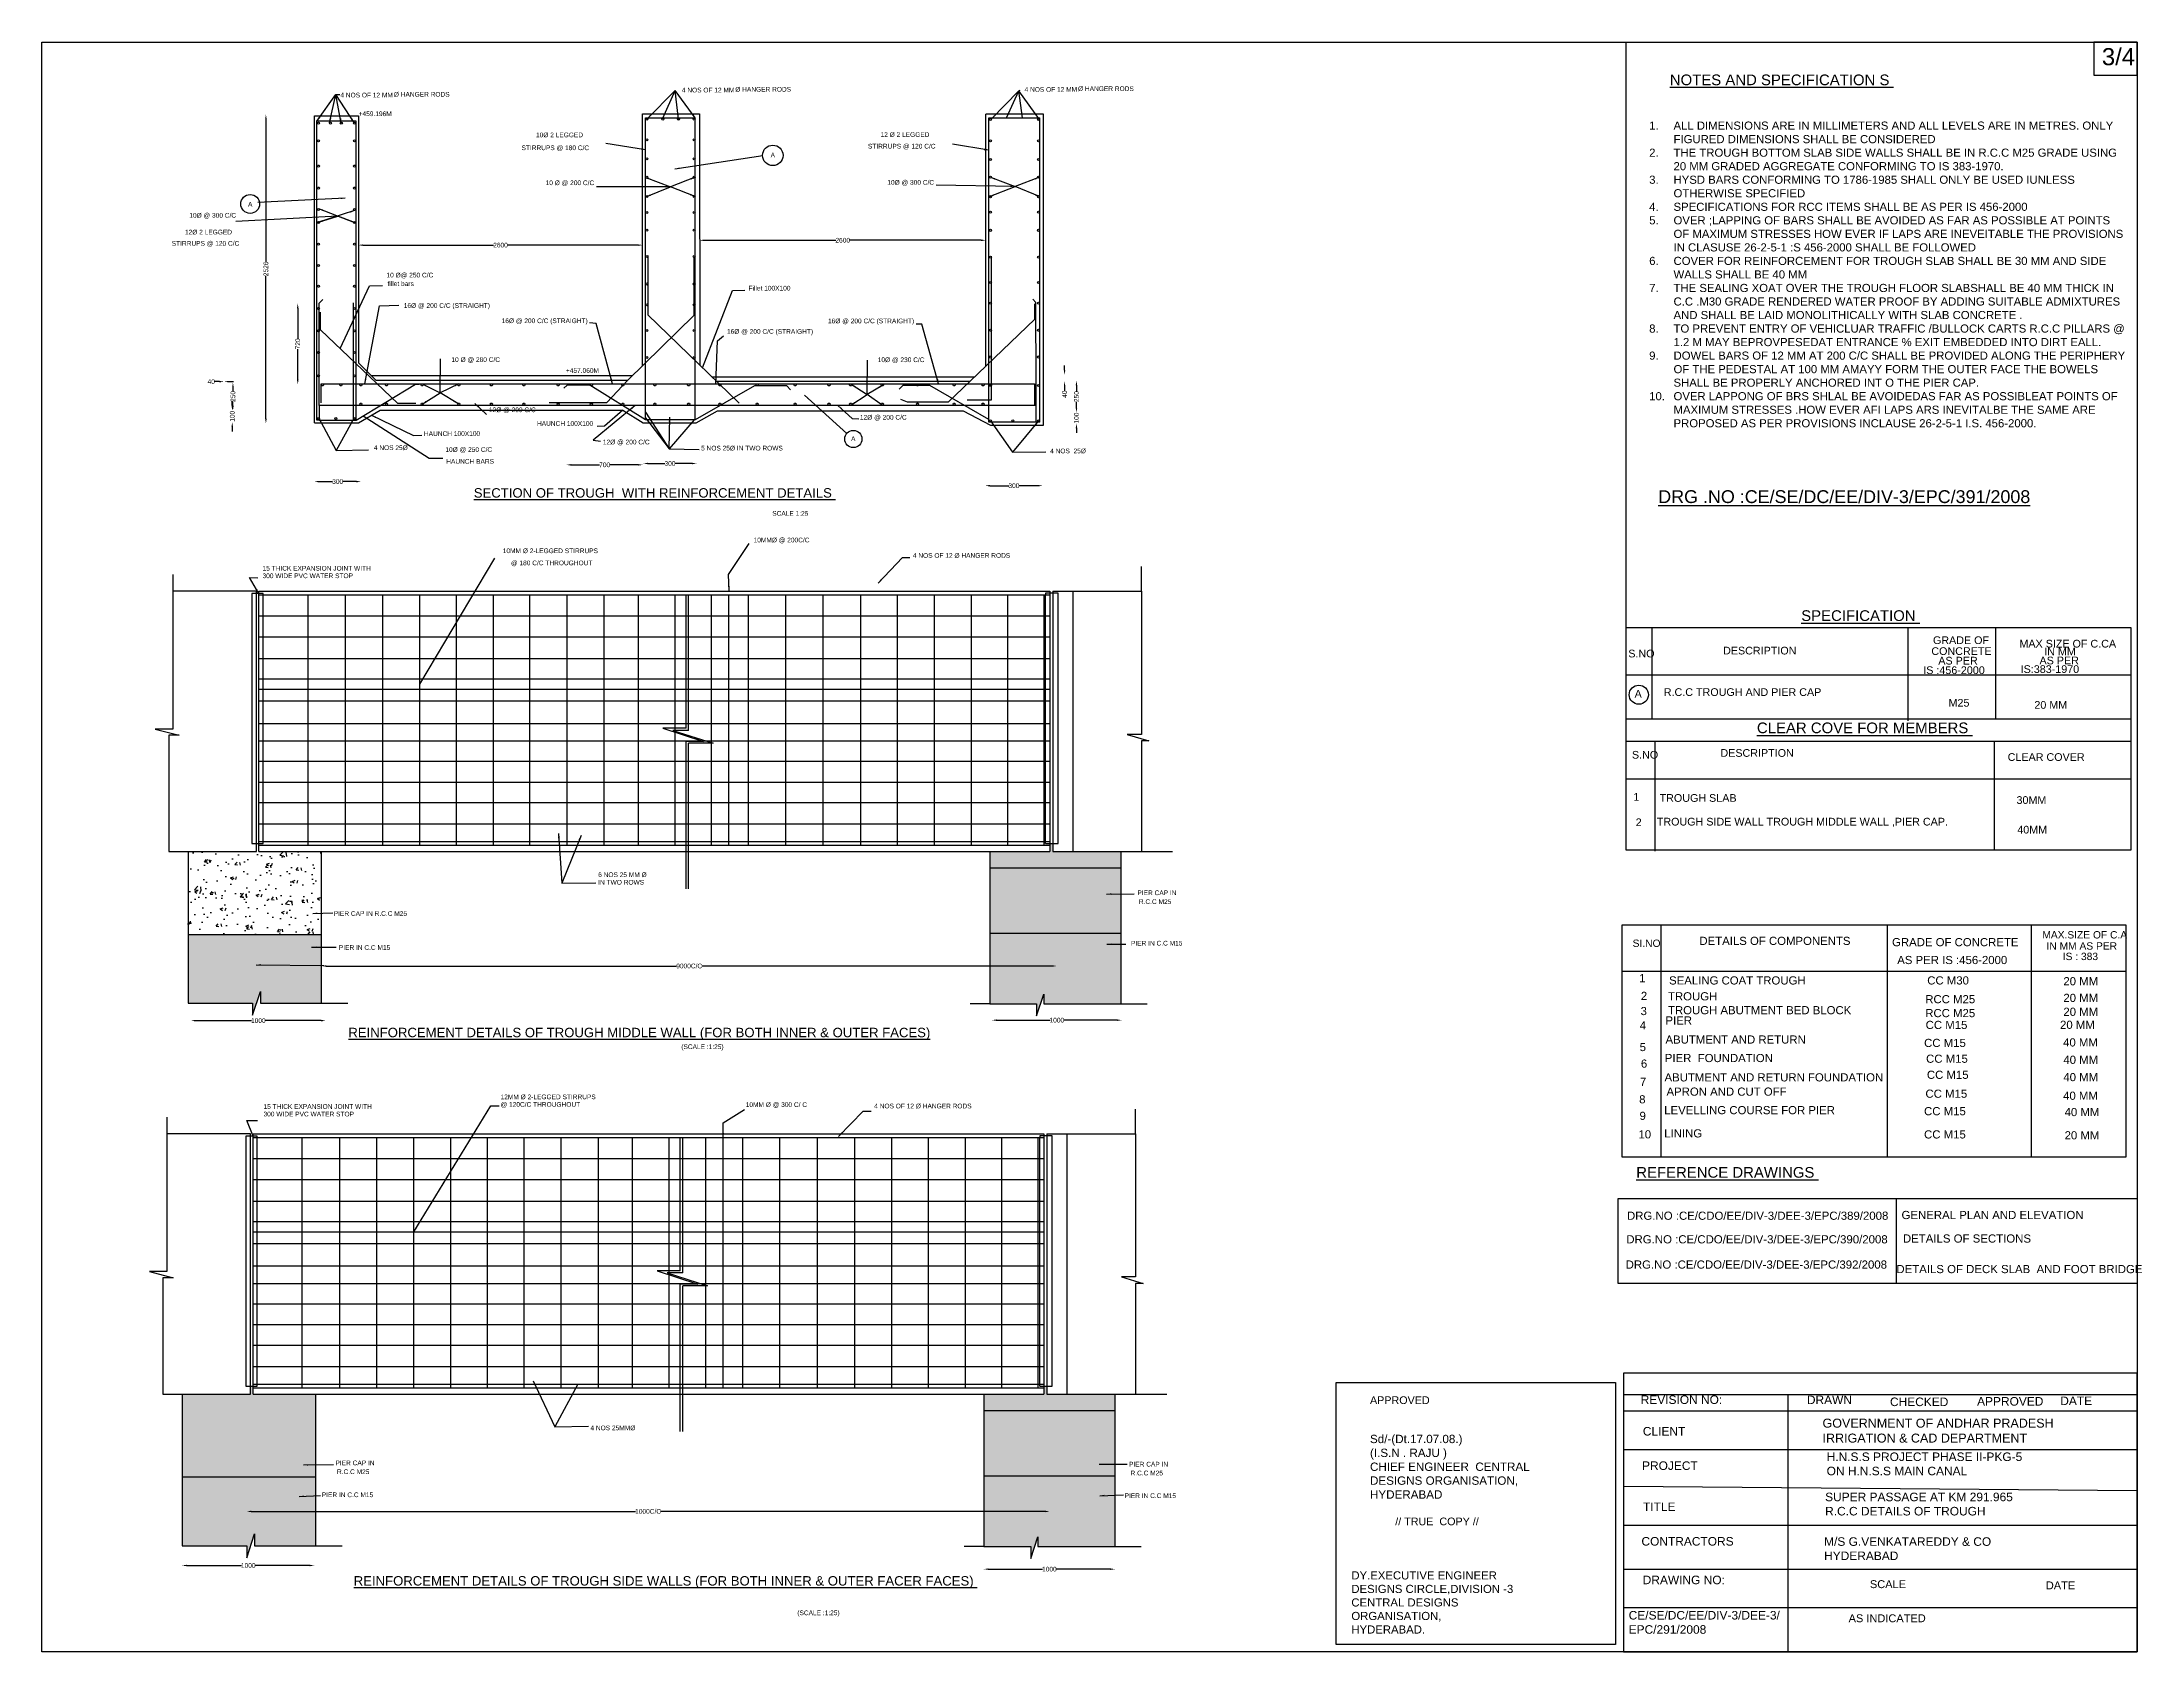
# Model space of a CAD drawing. Header units: millimetres. Extents: x 2521054 to 2545636, y 44350073 to 44368919.
import ezdxf

# ---------------------------------------------------------------- set-up
doc = ezdxf.new("R2010")
doc.units = ezdxf.units.MM
doc.header["$MEASUREMENT"] = 0
for name, color, linetype in [('DIMENSION', 7, 'Continuous'), ('DIMENSIONS', 7, 'Continuous'), ('DRAWING', 2, 'Continuous'), ('TEXT', 7, 'Continuous')]:
    doc.layers.add(name, color=color, linetype=linetype)
doc.styles.get("Standard").update_dxf_attribs({"font": 'arial.ttf', "height": 55})
doc.dimstyles.get("Standard").update_dxf_attribs({"dimtxt": 55, "dimasz": 55, "dimexe": 0.18, "dimexo": 0.0625, "dimgap": 0.09, "dimtad": 0, "dimdec": 0, "dimzin": 0, "dimdsep": 46, "dimtxsty": 'Standard', "dimcen": 0.09, "dimse1": 1, "dimse2": 1, "dimadec": 0, "dimazin": 0, "dimtfac": 1, "dimtdec": 0, "dimtofl": 0, "dimtmove": 0, "dimatfit": 3, "dimfxl": 1, "dimtolj": 1, "dimtzin": 0, "dimarcsym": 0})
pattern_1 = [(50, (0, 0), (358.6300913, -31.3760675), [37.5, -412.5]), (355, (0, 0), (-69.3756668, 376.096067), [30, -330]), (100.4514, (29.9, -2.6), (289.2546909, 344.719771), [31.870095, -350.571056]), (46.1842, (0, 100), (533.6205243, -82.759507), [56.25, -618.75]), (96.6356, (44.47, 93.1), (467.331353, 487.0589355), [47.805144, -525.8565]), (351.1842, (0, 100), (467.3309726, 487.0593005), [45, -495]), (21, (50, 75), (298.453526, -201.3094453), [37.5, -412.5]), (326, (50, 75), (121.657666, 362.5750225), [30, -330]), (71.4514, (74.87, 58.22), (420.1113143, 161.2652484), [31.870095, -350.571056]), (37.5, (0, 0), (6.07992766, 166.4469269), [0, -326, 0, -335, 0, -331.25]), (7.5, (0, 0), (131.5347687, 197.20585594), [0, -191, 0, -318.5, 0, -126.25]), (327.5, (-111.5, 0), (266.9112181, -11.27743587), [0, -125, 0, -390, 0, -517.5]), (317.5, (-161.5, 0), (291.5930847, 50.0524912), [0, -162.5, 0, -259, 0, -367.5])]

msp = doc.modelspace()

# ---------------------------------------------------------------- texts
at = {"layer": 'DIMENSION', "color": 0}
msp.add_text('%%UDRG .NO :CE/SE/DC/EE/DIV-3/EPC/391/2008', height=150, dxfattribs=at).set_placement((2539973.2, 44363522.1))
at = {"layer": 'DIMENSION', "insert": (2536380.9, 44351017.7), "char_height": 95, "width": 2211.302, "attachment_point": 1}
msp.add_mtext('DY.EXECUTIVE ENGINEER  \\PDESIGNS CIRCLE,DIVISION -3 \\PCENTRAL DESIGNS ORGANISATION, \\PHYDERABAD.', dxfattribs=at)
at = {"layer": 'DIMENSIONS', "color": 0}
msp.add_text('SI.NO', height=85.8, dxfattribs=at).set_placement((2539673.3, 44358326.5))
at = {"layer": 'TEXT', "color": 0}
for s, height, p in [('3/4', 200, (2545166.4, 44368646.9)), ('%%UNOTES AND SPECIFICATION S ', 125, (2540108.6, 44368413)), ('4 NOS OF 12 MM  ', 55, (2524546.4, 44368270)), ('Ø HANGER RODS', 55, (2525172.2, 44368278.7)), ('4 NOS OF 12 MM  ', 55, (2528543.8, 44368328.7)), ('Ø HANGER RODS', 55, (2529169.5, 44368337.3)), ('4 NOS OF 12 MM  ', 55, (2532555.5, 44368336)), ('Ø HANGER RODS', 55, (2533181.3, 44368344.6)), ('+459.196M', 55, (2524761, 44368051.2)), ('10Ø 2 LEGGED ', 55, (2526836.5, 44367803.5)), ('12 Ø 2 LEGGED ', 55, (2530869.7, 44367807.2)), ('STIRRUPS @ 180 C/C', 55, (2526667.3, 44367652.7)), ('A', 55, (2529582.8, 44367566.9)), ('STIRRUPS @ 120 C/C', 55, (2530722.2, 44367671.7)), ('10 Ø @ 200 C/C', 55, (2526949.1, 44367243.1)), ('10Ø @ 300 C/C', 55, (2530949, 44367248)), ('10Ø @ 300 C/C', 55, (2522778.5, 44366862.3)), ('A', 55, (2523465.8, 44366992.2)), ('STIRRUPS @ 120 C/C', 55, (2522572.4, 44366533.9)), ('12Ø 2 LEGGED ', 55, (2522727.5, 44366666.1)), ('10 Ø@ 250 C/C', 55, (2525086.4, 44366162.9)), ('fillet bars', 55, (2525099, 44366061.8)), ('16Ø @ 200 C/C (STRAIGHT)', 55, (2525288.9, 44365806.8)), ('Fillet 100X100', 55, (2529324.3, 44366009.8)), ('16Ø @ 200 C/C (STRAIGHT)', 55, (2526434.1, 44365627.9)), ('16Ø @ 200 C/C (STRAIGHT)', 55, (2530254.6, 44365626)), ('16Ø @ 200 C/C (STRAIGHT)', 55, (2529071.7, 44365502.9)), ('10 Ø @ 280 C/C', 55, (2525846.5, 44365173.4)), ('+457.060M', 55, (2527187.3, 44365045.6)), ('10Ø @ 230 C/C', 55, (2530836.6, 44365171.6)), ('12Ø @ 200 C/C', 55, (2526285.5, 44364585.8)), ('HAUNCH 100X100', 55, (2525525, 44364307)), ('HAUNCH 100X100', 55, (2526847.8, 44364425.7)), ('12Ø @ 200 C/C', 55, (2530628.3, 44364497.9)), ('4 NOS 25Ø', 55, (2524938.6, 44364142.6)), ('10Ø @ 250 C/C', 55, (2525775.8, 44364120.7)), ('12Ø @ 200 C/C', 55, (2527619.2, 44364208.8)), ('5 NOS 25Ø IN TWO ROWS', 55, (2528769.5, 44364137.4)), ('A', 55, (2530524.7, 44364247.1)), ('4 NOS  25Ø', 55, (2532855.2, 44364104.4)), ('HAUNCH BARS', 55, (2525785.9, 44363982.5)), ('%%USECTION OF TROUGH  WITH REINFORCEMENT DETAILS ', 110, (2526108.2, 44363586)), ('SCALE 1:25', 55, (2529602, 44363373.7)), ('10MM Ø 2-LEGGED STIRRUPS ', 55, (2526447.7, 44362935.5)), ('10MMØ @ 200C/C', 55, (2529383.7, 44363061.8)), ('4 NOS OF 12 Ø HANGER RODS', 55, (2531248.1, 44362880.8)), ('300 WIDE PVC WATER STOP', 55, (2523635.3, 44362642.9)), ('15 THICK EXPANSION JOINT WITH ', 55, (2523635.3, 44362731.2)), ('@ 180 C/C THROUGHOUT', 55, (2526543.4, 44362793.8)), ('%%USPECIFICATION ', 125, (2541646.8, 44362142)), ('GRADE OF ', 90, (2543188.9, 44361871.4)), ('MAX SIZE OF C.CA ', 90, (2544201.2, 44361831)), ('S.NO ', 90, (2539622.5, 44361715.3)), ('DESCRIPTION ', 90, (2540731.8, 44361749.9)), ('CONCRETE ', 90, (2543169.9, 44361743.9)), ('AS PER ', 90, (2543251.7, 44361632)), ('AS PER ', 90, (2544436.1, 44361634.1)), ('IN MM ', 90, (2544491.2, 44361739.4)), ('IS :456-2000', 90, (2543075.3, 44361520.6)), ('IS:383-1970', 90, (2544215.5, 44361533.3)), ('A', 90, (2539696.3, 44361243.9)), ('R.C.C TROUGH AND PIER CAP', 90, (2540038.1, 44361264.2)), ('M25', 90, (2543371.4, 44361138.7)), ('20 MM', 90, (2544376.1, 44361114.1)), ('%%UCLEAR COVE FOR MEMBERS ', 125, (2541128.6, 44360828)), ('S.NO', 90, (2539665.2, 44360530.4)), ('DESCRIPTION ', 90, (2540701, 44360551.8)), ('CLEAR COVER ', 90, (2544063.5, 44360503.9)), ('1', 90, (2539681.9, 44360037.7)), ('TROUGH SLAB', 90, (2539989, 44360025)), ('30MM', 90, (2544166.8, 44360000.6)), ('2', 90, (2539709.4, 44359740.3)), ('TROUGH SIDE WALL TROUGH MIDDLE WALL ,PIER CAP.', 90, (2539956.1, 44359747.6)), ('40MM', 90, (2544176, 44359653.9)), ('6 NOS 25 MM Ø ', 55, (2527564.5, 44359143.9)), ('IN TWO ROWS', 55, (2527564.5, 44359055.5)), ('PIER CAP IN  ', 55, (2533876.8, 44358932.4)), ('PIER CAP IN R.C.C M25', 55, (2524469.1, 44358689.9)), (' R.C.C M25', 55, (2533872.4, 44358828.8)), ('MAX.SIZE OF C.A ', 85.796, (2544469.4, 44358425.4)), ('PIER IN C.C M15', 55, (2524528.9, 44358292)), ('PIER IN C.C M15', 55, (2533801.5, 44358342.6)), ('DETAILS OF COMPONENTS', 95.328, (2540455, 44358349.7)), ('GRADE OF CONCRETE ', 95.328, (2542710.1, 44358334.6)), ('AS PER IS :456-2000', 95.328, (2542770.9, 44358125.6)), ('IN MM AS PER ', 85.796, (2544518.2, 44358294.7)), ('IS : 383', 85.8, (2544708.4, 44358172.3)), ('1 ', 95.33, (2539749.6, 44357913.3)), ('SEALING COAT TROUGH ', 95.328, (2540100.1, 44357886.6)), ('CC M30', 95.33, (2543121.9, 44357886.7)), ('20 MM', 95.33, (2544715.5, 44357877.2)), ('2', 95.3, (2539770, 44357705.7)), ('TROUGH ', 95.33, (2540087.2, 44357700.7)), ('RCC M25', 95.33, (2543098.7, 44357666.9)), ('20 MM', 95.33, (2544715.5, 44357682.3)), ('3', 95.3, (2539766.4, 44357528.4)), ('PIER ', 95.33, (2540058, 44357417.9)), ('TROUGH ABUTMENT BED BLOCK  ', 95.328, (2540087.2, 44357538.2)), ('RCC M25', 95.33, (2543098.7, 44357504.3)), ('20 MM', 95.33, (2544715.5, 44357519.7)), ('%%UREINFORCEMENT DETAILS OF TROUGH MIDDLE WALL (FOR BOTH INNER & OUTER FACES)', 110, (2524639.9, 44357269.7)), ('4', 95.3, (2539756.8, 44357360.6)), ('ABUTMENT AND RETURN ', 95.328, (2540058, 44357194.8)), ('CC M15', 95.33, (2543085.2, 44357154.9)), ('CC M15', 95.33, (2543103.6, 44357365.6)), ('20 MM', 95.33, (2544676.5, 44357367.5)), ('40 MM', 95.33, (2544712.4, 44357161)), ('(SCALE :1:25)', 55, (2528537.5, 44357130.4)), ('5', 95.3, (2539755.8, 44357106.9)), ('6', 95.3, (2539770.1, 44356913.1)), ('PIER  FOUNDATION ', 95.328, (2540050.4, 44356978.3)), ('CC M15', 95.33, (2543108.4, 44356970.3)), ('40 MM', 95.33, (2544715.3, 44356957.9)), ('7', 95.3, (2539759, 44356699.8)), ('ABUTMENT AND RETURN FOUNDATION ', 95.328, (2540046.6, 44356752.1)), ('CC M15', 95.33, (2543117.9, 44356782.2)), ('40 MM', 95.33, (2544715.3, 44356754.8)), ('12MM Ø 2-LEGGED STIRRUPS ', 55, (2526421.6, 44356543.5)), ('@ 120C/C THROUGHOUT', 55, (2526421.6, 44356455.1)), ('10MM Ø @ 300 C/ C', 55, (2529291.3, 44356452.8)), ('4 NOS OF 12 Ø HANGER RODS ', 55, (2530795.8, 44356436.6)), ('8', 95.3, (2539750, 44356494.9)), ('APRON AND CUT OFF ', 95.328, (2540069.9, 44356584.9)), ('CC M15', 95.33, (2543101.3, 44356560.8)), ('40 MM', 95.33, (2544712.4, 44356537)), ('300 WIDE PVC WATER STOP', 55, (2523646.8, 44356342.8)), ('15 THICK EXPANSION JOINT WITH ', 55, (2523646.8, 44356431.1)), ('9', 95.3, (2539754.3, 44356301.7)), ('LEVELLING COURSE FOR PIER ', 95.328, (2540043.3, 44356368.3)), ('CC M15', 95.33, (2543084.7, 44356356)), ('40 MM', 95.33, (2544730, 44356345.7)), ('10', 95.33, (2539741.3, 44356085.2)), ('LINING ', 95.33, (2540043.3, 44356096.4)), ('CC M15', 95.33, (2543084.7, 44356084.1)), ('20 MM', 95.33, (2544730, 44356073.8)), ('%%UREFERENCE DRAWINGS ', 125, (2539715.5, 44355625)), ('DRG.NO :CE/CDO/EE/DIV-3/DEE-3/EPC/389/2008', 95.669, (2539607.1, 44355132.4)), ('GENERAL PLAN AND ELEVATION ', 95.669, (2542820.8, 44355140.7)), ('DRG.NO :CE/CDO/EE/DIV-3/DEE-3/EPC/390/2008', 95.669, (2539599.2, 44354856.1)), ('DETAILS OF SECTIONS ', 95.669, (2542837.1, 44354865.4)), ('DRG.NO :CE/CDO/EE/DIV-3/DEE-3/EPC/392/2008', 95.669, (2539591.5, 44354560.6)), ('DETAILS OF DECK SLAB  AND FOOT BRIDGE ', 95.669, (2542760.6, 44354507.9)), ('REVISION NO:', 100, (2539767.7, 44352976.8)), ('DRAWN ', 100, (2541713.3, 44352975)), ('CHECKED ', 100, (2542686, 44352951.7)), ('APPROVED ', 100, (2543705.4, 44352957.5)), ('DATE ', 100, (2544679.1, 44352963.4)), ('4 NOS 25MMØ', 55, (2527473.8, 44352668.8)), ('CLIENT', 100, (2539792.9, 44352607.3)), ('PIER CAP IN  ', 55, (2524489.7, 44352259.5)), (' R.C.C M25', 55, (2524485.2, 44352156)), ('PIER CAP IN  ', 55, (2533778.9, 44352244.3)), (' R.C.C M25', 55, (2533774.5, 44352140.8)), ('PROJECT', 100, (2539783.9, 44352204.5)), ('PIER IN C.C M15', 55, (2524329.3, 44351885.9)), ('PIER IN C.C M15', 55, (2533726.8, 44351875.6)), ('TITLE ', 100, (2539794.7, 44351723.2)), ('CONTRACTORS ', 100, (2539776.7, 44351318.8)), ('%%UREINFORCEMENT DETAILS OF TROUGH SIDE WALLS (FOR BOTH INNER & OUTER FACER FACES) ', 110, (2524702.9, 44350851.2)), ('DRAWING NO:', 100, (2539791.3, 44350866.9)), ('SCALE ', 92.32, (2542450.6, 44350821.3)), ('DATE ', 92.32, (2544510, 44350806.8)), ('(SCALE :1:25)', 55, (2529895.6, 44350504.3)), ('AS INDICATED ', 92.325, (2542201.5, 44350421.9))]:
    msp.add_text(s, height=height, dxfattribs=at).set_placement(p)
at = {"layer": 'TEXT', "color": 0, "insert": (2539772.2, 44367987.5), "char_height": 95, "attachment_point": 1}
msp.add_mtext_dynamic_manual_height_columns('\\pi-285,l380,t380;1.^IALL DIMENSIONS ARE IN MILLIMETERS AND ALL LEVELS ARE IN METRES. ONLY FIGURED DIMENSIONS SHALL BE CONSIDERED \\P2.^ITHE TROUGH BOTTOM SLAB SIDE WALLS SHALL BE IN R.C.C M25 GRADE USING 20 MM GRADED AGGREGATE CONFORMING TO IS 383-1970.\\P3.^IHYSD BARS CONFORMING TO 1786-1985 SHALL ONLY BE USED IUNLESS OTHERWISE SPECIFIED\\P4.^ISPECIFICATIONS FOR RCC ITEMS SHALL BE AS PER IS 456-2000\\P5.^IOVER ;LAPPING OF BARS SHALL BE AVOIDED AS FAR AS POSSIBLE AT POINTS OF MAXIMUM STRESSES HOW EVER IF LAPS ARE INEVEITABLE THE PROVISIONS IN CLASUSE 26-2-5-1 :S 456-2000 SHALL BE FOLLOWED\\P6.^ICOVER FOR REINFORCEMENT FOR TROUGH SLAB SHALL BE 30 MM AND SIDE WALLS SHALL BE 40 MM\\P7.^ITHE SEALING XOAT OVER THE TROUGH FLOOR SLABSHALL BE 40 MM THICK IN C.C .M30 GRADE RENDERED WATER PROOF BY ADDING SUITABLE ADMIXTURES AND SHALL BE LAID MONOLITHICALLY WITH SLAB CONCRETE .\\P8.^ITO PREVENT ENTRY OF VEHICLUAR TRAFFIC /BULLOCK CARTS R.C.C PILLARS @ 1.2 M MAY BEPROVPESEDAT ENTRANCE % EXIT EMBEDDED INTO DIRT EALL. \\P9.^IDOWEL BARS OF 12 MM AT 200 C/C SHALL BE PROVIDED ALONG THE PERIPHERY OF THE PEDESTAL AT 100 MM AMAYY FORM THE OUTER FACE THE BOWELS SHALL BE PROPERLY ANCHORED INT O THE PIER CAP.\\P10.^IOVER LAPPONG OF BRS SHLAL BE AVOIDEDAS FAR AS POSSIBLEAT POINTS OF MAXIMUM STRESSES .HOW EVER AFI LAPS ARS INEVITALBE THE SAME ARE  PROPOSED AS PER PROVISIONS INCLAUSE 26-2-5-1 I.S. 456-2000.', width=5655.868, gutter_width=75, heights=[0], dxfattribs=at)
at = {"layer": 'TEXT', "color": 0, "attachment_point": 1}
for s, insert, char_height, width in [('APPROVED \\P\\P\\P{\\H1.0833x;Sd/-(Dt.17.07.08.) \\P(I.S.N . RAJU ) \\PCHIEF ENGINEER  CENTRAL DESIGNS ORGANISATION, HYDERABAD }', (2536599.1, 44353066), 90, 2234.022), ('\\pi255.24;{\\H1.1373x;GOVERNMENT OF ANDHAR PRADESH  \\P\\pi408.62;IRRIGATION & CAD DEPARTMENT} ', (2541640.7, 44352804.8), 92.325, 3196.669), ('H.N.S.S PROJECT PHASE II-PKG-5\\PON H.N.S.S MAIN CANAL', (2541944.6, 44352408.7), 100, 2974.225), ('SUPER PASSAGE AT KM 291.965 R.C.C DETAILS OF TROUGH ', (2541926.8, 44351938.4), 100, 2288.97), ('\\P// TRUE  COPY // ', (2536894.6, 44351796.8), 90, 1440.9), ('M/S G.VENKATAREDDY & CO  HYDERABAD ', (2541914.8, 44351416.1), 100, 2288.97), ('CE/SE/DC/EE/DIV-3/DEE-3/ EPC/291/2008', (2539627.1, 44350553.7), 100, 1634.133)]:
    msp.add_mtext(s, dxfattribs=dict(at, insert=insert, char_height=char_height, width=width))

# ---------------------------------------------------------------- blocks, each defined once
blk = doc.blocks.new('*D53')
at = {"layer": 'Defpoints', "color": 0, "transparency": 16777216}
for p in [(2523650, 44368072), (2523664, 44364453), (2523675, 44364453)]:
    blk.add_point(p, dxfattribs=at)
at = {"layer": 'DIMENSION', "color": 0, "lineweight": -2, "transparency": 16777216}
for p, q in [((2523675, 44368017), (2523675, 44366345)), ((2523675, 44364508), (2523675, 44366180))]:
    blk.add_line(p, q, dxfattribs=at)
at = {"layer": 'DIMENSION', "color": 0, "transparency": 16777216}
for points in [[(2523666, 44368017), (2523684, 44368017), (2523675, 44368072)], [(2523666, 44364508), (2523684, 44364508), (2523675, 44364453)]]:
    blk.add_solid(points, dxfattribs=at)
at = {"layer": 'DIMENSION', "color": 0, "transparency": 16777216, "insert": (2523675, 44366263), "char_height": 55, "attachment_point": 5, "rotation": 90}
blk.add_mtext('\\A1;2526', dxfattribs=at)
blk = doc.blocks.new('*D54')
at = {"layer": 'Defpoints', "color": 0, "transparency": 16777216}
for p in [(2523284, 44364607), (2523281, 44364469), (2523284, 44364469)]:
    blk.add_point(p, dxfattribs=at)
at = {"layer": 'DIMENSION', "color": 0, "lineweight": -2, "transparency": 16777216}
for p, q in [((2523281, 44364662), (2523281, 44364717)), ((2523281, 44364414), (2523281, 44364359))]:
    blk.add_line(p, q, dxfattribs=at)
at = {"layer": 'DIMENSION', "color": 0, "transparency": 16777216}
for points in [[(2523272, 44364662), (2523290, 44364662), (2523281, 44364607)], [(2523272, 44364414), (2523290, 44364414), (2523281, 44364469)]]:
    blk.add_solid(points, dxfattribs=at)
at = {"layer": 'DIMENSION', "color": 0, "transparency": 16777216, "insert": (2523281, 44364538), "char_height": 55, "attachment_point": 5, "rotation": 90}
blk.add_mtext('\\A1;100', dxfattribs=at)
blk = doc.blocks.new('*D55')
at = {"layer": 'Defpoints', "color": 0, "transparency": 16777216}
for p in [(2523284, 44364933), (2523289, 44364933), (2523281, 44364607)]:
    blk.add_point(p, dxfattribs=at)
at = {"layer": 'DIMENSION', "color": 0, "lineweight": -2, "transparency": 16777216}
for p, q in [((2523289, 44364878), (2523289, 44364831)), ((2523289, 44364662), (2523289, 44364709))]:
    blk.add_line(p, q, dxfattribs=at)
at = {"layer": 'DIMENSION', "color": 0, "transparency": 16777216}
for points in [[(2523280, 44364878), (2523298, 44364878), (2523289, 44364933)], [(2523280, 44364662), (2523298, 44364662), (2523289, 44364607)]]:
    blk.add_solid(points, dxfattribs=at)
at = {"layer": 'DIMENSION', "color": 0, "transparency": 16777216, "insert": (2523289, 44364770), "char_height": 55, "attachment_point": 5, "rotation": 90}
blk.add_mtext('\\A1;250', dxfattribs=at)
blk = doc.blocks.new('*D56')
at = {"layer": 'Defpoints', "color": 0, "transparency": 16777216}
for p in [(2523185, 44364944), (2523185, 44364943), (2523187, 44364996)]:
    blk.add_point(p, dxfattribs=at)
at = {"layer": 'DIMENSION', "color": 0, "lineweight": -2, "transparency": 16777216}
for p, q in [((2523130, 44364943), (2523075, 44364943)), ((2523242, 44364943), (2523297, 44364943))]:
    blk.add_line(p, q, dxfattribs=at)
at = {"layer": 'DIMENSION', "color": 0, "transparency": 16777216}
for points in [[(2523130, 44364952), (2523130, 44364934), (2523185, 44364943)], [(2523242, 44364952), (2523242, 44364934), (2523187, 44364943)]]:
    blk.add_solid(points, dxfattribs=at)
at = {"layer": 'DIMENSION', "color": 0, "transparency": 16777216, "insert": (2523035, 44364943), "char_height": 55, "attachment_point": 5}
blk.add_mtext('\\A1;40', dxfattribs=at)
blk = doc.blocks.new('*D57')
at = {"layer": 'Defpoints', "color": 0, "transparency": 16777216}
for p in [(2524048, 44365858), (2524055, 44365858), (2524070, 44364912)]:
    blk.add_point(p, dxfattribs=at)
at = {"layer": 'DIMENSION', "color": 0, "lineweight": -2, "transparency": 16777216}
for p, q in [((2524048, 44365803), (2524048, 44365445)), ((2524048, 44364967), (2524048, 44365324))]:
    blk.add_line(p, q, dxfattribs=at)
at = {"layer": 'DIMENSION', "color": 0, "transparency": 16777216}
for points in [[(2524038, 44365803), (2524057, 44365803), (2524048, 44365858)], [(2524038, 44364967), (2524057, 44364967), (2524048, 44364912)]]:
    blk.add_solid(points, dxfattribs=at)
at = {"layer": 'DIMENSION', "color": 0, "transparency": 16777216, "insert": (2524048, 44365385), "char_height": 55, "attachment_point": 5, "rotation": 90}
blk.add_mtext('\\A1;720', dxfattribs=at)
blk = doc.blocks.new('*D58')
at = {"layer": 'Defpoints', "color": 0, "transparency": 16777216}
for p in [(2528085, 44366605), (2524757, 44366567), (2528085, 44366541)]:
    blk.add_point(p, dxfattribs=at)
at = {"layer": 'DIMENSION', "color": 0, "lineweight": -2, "transparency": 16777216}
for p, q in [((2524812, 44366541), (2526339, 44366541)), ((2528030, 44366541), (2526504, 44366541))]:
    blk.add_line(p, q, dxfattribs=at)
at = {"layer": 'DIMENSION', "color": 0, "transparency": 16777216}
for points in [[(2524812, 44366550), (2524812, 44366532), (2524757, 44366541)], [(2528030, 44366550), (2528030, 44366532), (2528085, 44366541)]]:
    blk.add_solid(points, dxfattribs=at)
at = {"layer": 'DIMENSION', "color": 0, "transparency": 16777216, "insert": (2526421, 44366541), "char_height": 55, "attachment_point": 5}
blk.add_mtext('\\A1;2600', dxfattribs=at)
blk = doc.blocks.new('*D59')
at = {"layer": 'Defpoints', "color": 0, "transparency": 16777216}
for p in [(2528752, 44366598), (2528752, 44366598), (2532102, 44366598)]:
    blk.add_point(p, dxfattribs=at)
at = {"layer": 'DIMENSION', "color": 0, "lineweight": -2, "transparency": 16777216}
for p, q in [((2528807, 44366598), (2530345, 44366598)), ((2532047, 44366598), (2530510, 44366598))]:
    blk.add_line(p, q, dxfattribs=at)
at = {"layer": 'DIMENSION', "color": 0, "transparency": 16777216}
for points in [[(2528807, 44366607), (2528807, 44366588), (2528752, 44366598)], [(2532047, 44366607), (2532047, 44366588), (2532102, 44366598)]]:
    blk.add_solid(points, dxfattribs=at)
at = {"layer": 'DIMENSION', "color": 0, "transparency": 16777216, "insert": (2530427, 44366598), "char_height": 55, "attachment_point": 5}
blk.add_mtext('\\A1;2600', dxfattribs=at)
blk = doc.blocks.new('*D60')
at = {"layer": 'Defpoints', "color": 0, "transparency": 16777216}
for p in [(2524241, 44363794), (2524241, 44363773), (2524789, 44363796)]:
    blk.add_point(p, dxfattribs=at)
at = {"layer": 'DIMENSION', "color": 0, "lineweight": -2, "transparency": 16777216}
for p, q in [((2524296, 44363773), (2524454, 44363773)), ((2524734, 44363773), (2524576, 44363773))]:
    blk.add_line(p, q, dxfattribs=at)
at = {"layer": 'DIMENSION', "color": 0, "transparency": 16777216}
for points in [[(2524296, 44363782), (2524296, 44363764), (2524241, 44363773)], [(2524734, 44363782), (2524734, 44363764), (2524789, 44363773)]]:
    blk.add_solid(points, dxfattribs=at)
at = {"layer": 'DIMENSION', "color": 0, "transparency": 16777216, "insert": (2524515, 44363773), "char_height": 55, "attachment_point": 5}
blk.add_mtext('\\A1;300', dxfattribs=at)
blk = doc.blocks.new('*D61')
at = {"layer": 'Defpoints', "color": 0, "transparency": 16777216}
for p in [(2527194, 44363982), (2528086, 44363969), (2528086, 44363969)]:
    blk.add_point(p, dxfattribs=at)
at = {"layer": 'DIMENSION', "color": 0, "lineweight": -2, "transparency": 16777216}
for p, q in [((2527249, 44363969), (2527580, 44363969)), ((2528031, 44363969), (2527701, 44363969))]:
    blk.add_line(p, q, dxfattribs=at)
at = {"layer": 'DIMENSION', "color": 0, "transparency": 16777216}
for points in [[(2527249, 44363978), (2527249, 44363960), (2527194, 44363969)], [(2528031, 44363978), (2528031, 44363960), (2528086, 44363969)]]:
    blk.add_solid(points, dxfattribs=at)
at = {"layer": 'DIMENSION', "color": 0, "transparency": 16777216, "insert": (2527640, 44363969), "char_height": 55, "attachment_point": 5}
blk.add_mtext('\\A1;700', dxfattribs=at)
blk = doc.blocks.new('*D62')
at = {"layer": 'Defpoints', "color": 0, "transparency": 16777216}
for p in [(2528093, 44363970), (2528717, 44363985), (2528717, 44363945)]:
    blk.add_point(p, dxfattribs=at)
at = {"layer": 'DIMENSION', "color": 0, "lineweight": -2, "transparency": 16777216}
for p, q in [((2528148, 44363985), (2528344, 44363985)), ((2528662, 44363985), (2528465, 44363985))]:
    blk.add_line(p, q, dxfattribs=at)
at = {"layer": 'DIMENSION', "color": 0, "transparency": 16777216}
for points in [[(2528148, 44363994), (2528148, 44363976), (2528093, 44363985)], [(2528662, 44363994), (2528662, 44363976), (2528717, 44363985)]]:
    blk.add_solid(points, dxfattribs=at)
at = {"layer": 'DIMENSION', "color": 0, "transparency": 16777216, "insert": (2528405, 44363985), "char_height": 55, "attachment_point": 5}
blk.add_mtext('\\A1;300', dxfattribs=at)
blk = doc.blocks.new('*D63')
at = {"layer": 'Defpoints', "color": 0, "transparency": 16777216}
for p in [(2533024, 44364947), (2533041, 44365022), (2533044, 44364947)]:
    blk.add_point(p, dxfattribs=at)
at = {"layer": 'DIMENSION', "color": 0, "lineweight": -2, "transparency": 16777216}
for p, q in [((2533024, 44365077), (2533024, 44365132)), ((2533024, 44364892), (2533024, 44364837))]:
    blk.add_line(p, q, dxfattribs=at)
at = {"layer": 'DIMENSION', "color": 0, "transparency": 16777216}
for points in [[(2533015, 44365077), (2533033, 44365077), (2533024, 44365022)], [(2533015, 44364892), (2533033, 44364892), (2533024, 44364947)]]:
    blk.add_solid(points, dxfattribs=at)
at = {"layer": 'DIMENSION', "color": 0, "transparency": 16777216, "insert": (2533024, 44364796), "char_height": 55, "attachment_point": 5, "rotation": 90}
blk.add_mtext('\\A1;40', dxfattribs=at)
blk = doc.blocks.new('*D64')
at = {"layer": 'Defpoints', "color": 0, "transparency": 16777216}
for p in [(2533143, 44364955), (2533151, 44364581), (2533163, 44364581)]:
    blk.add_point(p, dxfattribs=at)
at = {"layer": 'DIMENSION', "color": 0, "lineweight": -2, "transparency": 16777216}
for p, q in [((2533163, 44364900), (2533163, 44364829)), ((2533163, 44364636), (2533163, 44364707))]:
    blk.add_line(p, q, dxfattribs=at)
at = {"layer": 'DIMENSION', "color": 0, "transparency": 16777216}
for points in [[(2533154, 44364900), (2533172, 44364900), (2533163, 44364955)], [(2533154, 44364636), (2533172, 44364636), (2533163, 44364581)]]:
    blk.add_solid(points, dxfattribs=at)
at = {"layer": 'DIMENSION', "color": 0, "transparency": 16777216, "insert": (2533163, 44364768), "char_height": 55, "attachment_point": 5, "rotation": 90}
blk.add_mtext('\\A1;250', dxfattribs=at)
blk = doc.blocks.new('*D65')
at = {"layer": 'Defpoints', "color": 0, "transparency": 16777216}
for p in [(2533163, 44364581), (2533163, 44364453), (2533163, 44364453)]:
    blk.add_point(p, dxfattribs=at)
at = {"layer": 'DIMENSION', "color": 0, "lineweight": -2, "transparency": 16777216}
for p, q in [((2533163, 44364636), (2533163, 44364691)), ((2533163, 44364398), (2533163, 44364343))]:
    blk.add_line(p, q, dxfattribs=at)
at = {"layer": 'DIMENSION', "color": 0, "transparency": 16777216}
for points in [[(2533154, 44364636), (2533172, 44364636), (2533163, 44364581)], [(2533154, 44364398), (2533172, 44364398), (2533163, 44364453)]]:
    blk.add_solid(points, dxfattribs=at)
at = {"layer": 'DIMENSION', "color": 0, "transparency": 16777216, "insert": (2533163, 44364517), "char_height": 55, "attachment_point": 5, "rotation": 90}
blk.add_mtext('\\A1;100', dxfattribs=at)
blk = doc.blocks.new('*D66')
at = {"layer": 'Defpoints', "color": 0, "transparency": 16777216}
for p in [(2532094, 44363725), (2532094, 44363725), (2532767, 44363739)]:
    blk.add_point(p, dxfattribs=at)
at = {"layer": 'DIMENSION', "color": 0, "lineweight": -2, "transparency": 16777216}
for p, q in [((2532149, 44363725), (2532370, 44363725)), ((2532712, 44363725), (2532492, 44363725))]:
    blk.add_line(p, q, dxfattribs=at)
at = {"layer": 'DIMENSION', "color": 0, "transparency": 16777216}
for points in [[(2532149, 44363734), (2532149, 44363716), (2532094, 44363725)], [(2532712, 44363734), (2532712, 44363716), (2532767, 44363725)]]:
    blk.add_solid(points, dxfattribs=at)
at = {"layer": 'DIMENSION', "color": 0, "transparency": 16777216, "insert": (2532431, 44363725), "char_height": 55, "attachment_point": 5}
blk.add_mtext('\\A1;300', dxfattribs=at)
blk = doc.blocks.new('*D67')
at = {"layer": 'Defpoints', "color": 0, "transparency": 16777216}
for p in [(2532175, 44357441), (2533692, 44357469), (2533692, 44357455)]:
    blk.add_point(p, dxfattribs=at)
at = {"layer": 'DIMENSION', "color": 0, "lineweight": -2, "transparency": 16777216}
for p, q in [((2532230, 44357469), (2532854, 44357469)), ((2533637, 44357469), (2533013, 44357469))]:
    blk.add_line(p, q, dxfattribs=at)
at = {"layer": 'DIMENSION', "color": 0, "transparency": 16777216}
for points in [[(2532230, 44357478), (2532230, 44357460), (2532175, 44357469)], [(2533637, 44357478), (2533637, 44357460), (2533692, 44357469)]]:
    blk.add_solid(points, dxfattribs=at)
at = {"layer": 'DIMENSION', "color": 0, "transparency": 16777216, "insert": (2532933, 44357469), "char_height": 55, "attachment_point": 5}
blk.add_mtext('\\A1;1000', dxfattribs=at)
blk = doc.blocks.new('*D68')
at = {"layer": 'Defpoints', "color": 0, "transparency": 16777216}
for p in [(2522797, 44357464), (2522797, 44357457), (2524375, 44357460)]:
    blk.add_point(p, dxfattribs=at)
at = {"layer": 'DIMENSION', "color": 0, "lineweight": -2, "transparency": 16777216}
for p, q in [((2522852, 44357464), (2523507, 44357464)), ((2524320, 44357464), (2523666, 44357464))]:
    blk.add_line(p, q, dxfattribs=at)
at = {"layer": 'DIMENSION', "color": 0, "transparency": 16777216}
for points in [[(2522852, 44357473), (2522852, 44357454), (2522797, 44357464)], [(2524320, 44357473), (2524320, 44357454), (2524375, 44357464)]]:
    blk.add_solid(points, dxfattribs=at)
at = {"layer": 'DIMENSION', "color": 0, "transparency": 16777216, "insert": (2523586, 44357464), "char_height": 55, "attachment_point": 5}
blk.add_mtext('\\A1;1000', dxfattribs=at)
blk = doc.blocks.new('*D69')
at = {"layer": 'Defpoints', "color": 0, "transparency": 16777216}
for p in [(2524326, 44358125), (2532933, 44358141), (2532933, 44358103)]:
    blk.add_point(p, dxfattribs=at)
at = {"layer": 'DIMENSION', "color": 0, "lineweight": -2, "transparency": 16777216}
for p, q in [((2524382, 44358103), (2528481, 44358103)), ((2532878, 44358103), (2528778, 44358103))]:
    blk.add_line(p, q, dxfattribs=at)
at = {"layer": 'DIMENSION', "color": 0, "transparency": 16777216}
for points in [[(2524382, 44358112), (2524382, 44358094), (2524326, 44358103)], [(2532878, 44358112), (2532878, 44358094), (2532933, 44358103)]]:
    blk.add_solid(points, dxfattribs=at)
at = {"layer": 'DIMENSION', "color": 0, "transparency": 16777216, "insert": (2528630, 44358103), "char_height": 55, "attachment_point": 5}
blk.add_mtext('\\A1;9000C/C', dxfattribs=at)
blk = doc.blocks.new('*D70')
at = {"layer": 'Defpoints', "color": 0, "transparency": 16777216}
for p in [(2532078, 44351031), (2533614, 44351043), (2533614, 44351039)]:
    blk.add_point(p, dxfattribs=at)
at = {"layer": 'DIMENSION', "color": 0, "lineweight": -2, "transparency": 16777216}
for p, q in [((2532133, 44351043), (2532767, 44351043)), ((2533559, 44351043), (2532926, 44351043))]:
    blk.add_line(p, q, dxfattribs=at)
at = {"layer": 'DIMENSION', "color": 0, "transparency": 16777216}
for points in [[(2532133, 44351052), (2532133, 44351034), (2532078, 44351043)], [(2533559, 44351052), (2533559, 44351034), (2533614, 44351043)]]:
    blk.add_solid(points, dxfattribs=at)
at = {"layer": 'DIMENSION', "color": 0, "transparency": 16777216, "insert": (2532846, 44351043), "char_height": 55, "attachment_point": 5}
blk.add_mtext('\\A1;1000', dxfattribs=at)
blk = doc.blocks.new('*D71')
at = {"layer": 'Defpoints', "color": 0, "transparency": 16777216}
for p in [(2522693, 44351086), (2522693, 44351086), (2524243, 44351090)]:
    blk.add_point(p, dxfattribs=at)
at = {"layer": 'DIMENSION', "color": 0, "lineweight": -2, "transparency": 16777216}
for p, q in [((2522748, 44351086), (2523388, 44351086)), ((2524188, 44351086), (2523547, 44351086))]:
    blk.add_line(p, q, dxfattribs=at)
at = {"layer": 'DIMENSION', "color": 0, "transparency": 16777216}
for points in [[(2522748, 44351095), (2522748, 44351077), (2522693, 44351086)], [(2524188, 44351095), (2524188, 44351077), (2524243, 44351086)]]:
    blk.add_solid(points, dxfattribs=at)
at = {"layer": 'DIMENSION', "color": 0, "transparency": 16777216, "insert": (2523468, 44351086), "char_height": 55, "attachment_point": 5}
blk.add_mtext('\\A1;1000', dxfattribs=at)
blk = doc.blocks.new('*D72')
at = {"layer": 'Defpoints', "color": 0, "transparency": 16777216}
for p in [(2523451, 44351700), (2532848, 44351719), (2532848, 44351704)]:
    blk.add_point(p, dxfattribs=at)
at = {"layer": 'DIMENSION', "color": 0, "lineweight": -2, "transparency": 16777216}
for p, q in [((2523506, 44351719), (2528003, 44351719)), ((2532793, 44351719), (2528295, 44351719))]:
    blk.add_line(p, q, dxfattribs=at)
at = {"layer": 'DIMENSION', "color": 0, "transparency": 16777216}
for points in [[(2523506, 44351728), (2523506, 44351709), (2523451, 44351719)], [(2532793, 44351728), (2532793, 44351709), (2532848, 44351719)]]:
    blk.add_solid(points, dxfattribs=at)
at = {"layer": 'DIMENSION', "color": 0, "transparency": 16777216, "insert": (2528149, 44351719), "char_height": 55, "attachment_point": 5}
blk.add_mtext('\\A1;1000C/C', dxfattribs=at)

# ---------------------------------------------------------------- dimensions: what is measured, and where the dimension line sits
at = {"layer": 'DIMENSION', "color": 0}
for base, p1, p2, text, picture, middle in [((2523675.3, 44364453.5), (2523649.8, 44368071.7), (2523663.9, 44364453.5), '2526', '*D53', (2523675.3, 44366262.6)), ((2524047.6, 44365857.8), (2524069.9, 44364911.9), (2524055, 44365857.8), '720', '*D57', (2524047.6, 44365384.8)), ((2533024.2, 44364946.6), (2533041, 44365022), (2533043.8, 44364946.6), '40', '*D63', (2533024.2, 44364796.1)), ((2523288.9, 44364932.7), (2523280.8, 44364607.3), (2523284.3, 44364932.7), '250', '*D55', (2523288.9, 44364770)), ((2533162.7, 44364581.5), (2533143, 44364954.9), (2533151.5, 44364581.5), '250', '*D64', (2533162.7, 44364768.2)), ((2523280.8, 44364468.5), (2523284.2, 44364607.3), (2523284.2, 44364468.5), '100', '*D54', (2523280.8, 44364537.9)), ((2533162.7, 44364453), (2533162.7, 44364581.5), (2533162.7, 44364453), '100', '*D65', (2533162.7, 44364517.3))]:
    dim = msp.add_linear_dim(base=base, p1=p1, p2=p2, angle=90, text=text, dimstyle='Standard', dxfattribs=at)
    dim.commit()
    dim.dimension.update_dxf_attribs({"geometry": picture, "text_midpoint": middle})
for base, p1, p2, text, picture, middle in [((2528085.1, 44366540.9), (2524757.1, 44366567.2), (2528085.1, 44366604.5), '2600', '*D58', (2526421.1, 44366540.9)), ((2528752.5, 44366597.6), (2532102.3, 44366598.4), (2528752.5, 44366597.6), '2600', '*D59', (2530427.4, 44366597.6)), ((2523185.1, 44364943.2), (2523187.3, 44364995.6), (2523185.1, 44364944.4), '40', '*D56', (2523034.6, 44364943.2)), ((2528086.4, 44363969), (2527193.8, 44363981.9), (2528086.4, 44363969), '700', '*D61', (2527640.1, 44363969)), ((2528716.6, 44363984.9), (2528092.6, 44363970), (2528716.6, 44363945.1), '300', '*D62', (2528404.6, 44363984.9)), ((2524240.9, 44363773.1), (2524788.9, 44363796.2), (2524240.9, 44363793.7), '300', '*D60', (2524514.9, 44363773.1)), ((2532094.5, 44363725), (2532767.4, 44363739.1), (2532094.5, 44363725), '300', '*D66', (2532430.9, 44363725)), ((2532932.8, 44358103.3), (2524326.5, 44358125.1), (2532932.8, 44358140.6), '9000C/C', '*D69', (2528629.6, 44358103.3)), ((2522797.1, 44357463.6), (2524375.1, 44357459.8), (2522797.1, 44357457.3), '1000', '*D68', (2523586.1, 44357463.6)), ((2533692.3, 44357469.2), (2532174.7, 44357440.8), (2533692.3, 44357455), '1000', '*D67', (2532933.5, 44357469.2)), ((2532848.1, 44351718.6), (2523450.9, 44351700.4), (2532848.1, 44351703.7), '1000C/C', '*D72', (2528149.5, 44351718.6)), ((2522692.7, 44351086.3), (2524242.6, 44351089.7), (2522692.7, 44351086.3), '1000', '*D71', (2523467.7, 44351086.3)), ((2533614.5, 44351043), (2532077.8, 44351031.3), (2533614.5, 44351039.1), '1000', '*D70', (2532846.2, 44351043))]:
    dim = msp.add_linear_dim(base=base, p1=p1, p2=p2, text=text, dimstyle='Standard', dxfattribs=at)
    dim.commit()
    dim.dimension.update_dxf_attribs({"geometry": picture, "text_midpoint": middle})

# ---------------------------------------------------------------- hatches: boundary and pattern name
at = {"layer": 'DIMENSION'}
h = msp.add_hatch(dxfattribs=at)
h.set_pattern_fill('AR-CONC', color=0, scale=50, style=0)
h.set_pattern_definition(pattern_1)
h.paths.add_polyline_path([(2524326.5, 44358473), (2522764, 44358473), (2522764, 44357668.5), (2523519.5, 44357668.5), (2523519.5, 44357528.5), (2523610.5, 44357806), (2523610.5, 44357668.5), (2524326.5, 44357668.5)])
h.paths.add_polyline_path([(2533685, 44359250.5), (2532147.5, 44359250.5), (2532147.5, 44358487), (2533685, 44358487)])
h.paths.add_polyline_path([(2533685, 44358487), (2532147.5, 44358487), (2532147.5, 44357658.5), (2532696.5, 44357658.5), (2532696.5, 44357518.5), (2532781, 44357772), (2532781, 44357658.5), (2533685, 44357658.5)])
h.paths.add_polyline_path([(2533685, 44359442), (2532884.5, 44359442), (2532884.5, 44359535.5), (2532849.5, 44359535.5), (2532849.5, 44359442), (2532147.5, 44359442), (2532147.5, 44359250.5), (2533685, 44359250.5)])
h.paths.add_polyline_path([(2533616.5, 44352899.5), (2532079, 44352899.5), (2532079, 44352136), (2533616.5, 44352136)])
h.paths.add_polyline_path([(2533616.5, 44353091), (2532816, 44353091), (2532816, 44353184.5), (2532781, 44353184.5), (2532781, 44353091), (2532079, 44353091), (2532079, 44352899.5), (2533616.5, 44352899.5)])
h.paths.add_polyline_path([(2533616.5, 44352136), (2532079, 44352136), (2532079, 44351307.5), (2532628, 44351307.5), (2532628, 44351167.5), (2532712.5, 44351421), (2532712.5, 44351307.5), (2533616.5, 44351307.5)])
h.paths.add_polyline_path([(2524258, 44353091), (2523525, 44353091), (2523525, 44353185.5), (2523495, 44353185.5), (2523495, 44353091), (2522695.5, 44353091), (2522695.5, 44352122), (2524258, 44352122)])
h.paths.add_polyline_path([(2524258, 44352122), (2522695.5, 44352122), (2522695.5, 44351317.5), (2523451, 44351317.5), (2523451, 44351177.5), (2523542, 44351455), (2523542, 44351317.5), (2524258, 44351317.5)])
h = msp.add_hatch(dxfattribs=at)
h.set_pattern_fill('AR-CONC', color=0, scale=50, style=0)
h.set_pattern_definition(pattern_1)
h.paths.add_polyline_path([(2524326.5, 44359442), (2523593.5, 44359442), (2523593.5, 44359536.5), (2523563.5, 44359536.5), (2523563.5, 44359442), (2522764, 44359442), (2522764, 44358473), (2524326.5, 44358473)])

# ---------------------------------------------------------------- linework, layer by layer
at = {"layer": 'DIMENSION', "color": 0}
for points in [[(2545581.1, 44350073.4), (2521053.9, 44350073.4), (2521053.9, 44368918.6), (2545581.1, 44368918.6)], [(2545581.1, 44368918.6), (2545072.7, 44368918.6), (2545072.7, 44368530), (2545581.1, 44368530)], [(2539552.1, 44358583.9), (2545445, 44358583.9), (2545445, 44355866.9), (2539552.1, 44355866.9)], [(2539504.6, 44355380.9), (2545581.1, 44355380.9), (2545581.1, 44354385.9), (2539504.6, 44354385.9)], [(2545581.1, 44353337.2), (2539567.1, 44353337.2), (2539567.1, 44350073.4), (2545581.1, 44350073.4)]]:
    msp.add_lwpolyline(points, close=True, dxfattribs=at)
at = {"layer": 'DIMENSION'}
msp.add_lwpolyline([(2539598.5, 44362064.4), (2539598.5, 44368918.6)], dxfattribs=at)
at = {"layer": 'DIMENSION', "color": 0}
for points in [[(2542759.6, 44355380.9), (2542759.6, 44354385.9)], [(2545581.1, 44353337.2), (2545581.1, 44350073.4)], [(2545581.1, 44350592), (2539567.1, 44350592)]]:
    msp.add_lwpolyline(points, dxfattribs=at)
for centre, radius in [((2529608.6, 44367591.5), 119.8), ((2523491.1, 44367023.1), 110.3), ((2530551.1, 44364271.7), 100.5)]:
    msp.add_circle(centre, radius, dxfattribs=at)
at = {"layer": 'DIMENSION'}
msp.add_circle((2539745.7, 44361278.4), 112.1, dxfattribs=at)
at = {"layer": 'DIMENSIONS', "color": 0}
for points in [[(2540001.7, 44358576), (2540001.7, 44355866.9)], [(2542652.1, 44358583.9), (2542652.1, 44355866.9)], [(2544344, 44355866.9), (2544344, 44358583.9)], [(2539552.1, 44358044.5), (2545445, 44358044.5)]]:
    msp.add_lwpolyline(points, dxfattribs=at)
at = {"layer": 'DRAWING', "color": 0}
for points in [[(2524242.6, 44364462.3), (2524759.1, 44364462.3), (2525011.6, 44364609.3), (2527853.1, 44364609.3), (2528089.1, 44364462.3), (2528713.1, 44364462.3), (2528960.1, 44364602.8), (2531838.6, 44364602.8), (2532158.1, 44364432.8), (2532775.6, 44364432.8), (2532775.6, 44368072.3)], [(2524242.6, 44364462.3), (2524242.6, 44368055.8)], [(2524242.6, 44368055.8), (2524757.1, 44368055.8), (2524757.1, 44365161.3), (2524960.1, 44364959.3), (2527910.1, 44364959.3), (2528688.6, 44365722.8), (2528688.6, 44366402.8)], [(2528085.1, 44365130.8), (2528085.1, 44368078.3), (2528752.1, 44368078.3), (2528752.8, 44365138)], [(2532775.6, 44368072.3), (2532101.1, 44368072.3)], [(2532103.4, 44365124.5), (2532101.1, 44368072.3)], [(2532690.1, 44364664.3), (2524300.1, 44364664.3), (2524300.1, 44364490.8), (2524272.6, 44364490.8), (2524272.6, 44367990.3)], [(2524730.1, 44364490.8), (2524730.1, 44367990.3), (2524272.6, 44367990.3)], [(2528119.1, 44364496.8), (2528119.1, 44368032.8), (2528701.6, 44368032.8)], [(2528701.6, 44364496.8), (2528701.6, 44368032.8)], [(2532137.1, 44364467.8), (2532137.1, 44368029.3)], [(2532137.1, 44368029.3), (2532734.6, 44368029.3)], [(2532734.6, 44364467.8), (2532734.6, 44368029.3)], [(2528147.1, 44366418.3), (2528147.1, 44365725.3), (2529215.6, 44364689.3)], [(2531883.1, 44364729.8), (2532168.1, 44364729.8), (2532168.1, 44366411.3)], [(2524300.1, 44364664.3), (2524300.1, 44365860.3), (2524342.1, 44365905.8)], [(2524695.6, 44365863.8), (2524695.6, 44364490.8)], [(2531919.6, 44364946.9), (2532674.1, 44365676.3), (2532674.1, 44365854.3)], [(2532654.1, 44365908.8), (2532688.8, 44365870.6)], [(2532690.1, 44364913.3), (2532688.8, 44365870.6)], [(2525431.6, 44364687.3), (2525218.6, 44364687.3), (2524314.1, 44365548.8), (2524314.1, 44365754.8)], [(2524300.1, 44364490.8), (2524730.1, 44364490.8), (2525424.1, 44364914.3), (2525470.6, 44364914.3)], [(2524321.1, 44364694.3), (2524321.1, 44364918.8), (2532670.6, 44364918.8), (2532670.6, 44364676.8)], [(2524903.3, 44365015.9), (2527967.7, 44365015.7)], [(2529816.1, 44364846.8), (2529771.6, 44364894.3), (2529395.1, 44364894.3), (2528701.6, 44364496.8), (2528119.1, 44364496.8), (2527466.6, 44364901.3), (2527202.1, 44364901.3), (2527162.6, 44364866.8)], [(2527910.1, 44364959.3), (2527664.6, 44364698.3)], [(2528897.1, 44364998.2), (2531973.4, 44364998.9)], [(2528949.9, 44364946.9), (2531919.6, 44364946.9), (2531659.6, 44364702.3), (2531183.6, 44364702.3), (2531109.1, 44364732.3)], [(2532137.1, 44364500.8), (2531445.6, 44364898.8), (2531129.1, 44364898.8), (2531086.6, 44364856.8)], [(2532690.1, 44364467.8), (2532690.1, 44364913.3)], [(2526989.6, 44364698.3), (2527664.6, 44364698.3)], [(2532734.6, 44364467.8), (2532137.1, 44364467.8)], [(2522584.5, 44362685.5), (2522584.5, 44360877), (2522380.5, 44360877), (2522658, 44360805.5), (2522537, 44360805.5), (2522537, 44359442), (2523563.5, 44359442), (2523563.5, 44362491), (2522584.5, 44362491)], [(2532884.5, 44362491), (2533923.5, 44362491), (2533923.5, 44362778.5)], [(2523593.5, 44359442), (2523593.5, 44362491), (2532849.5, 44362491), (2532849.5, 44359442)], [(2523593.5, 44362446), (2532849.5, 44362446)], [(2524169.5, 44359515.5), (2524169.5, 44362446)], [(2524608.5, 44359515.5), (2524608.5, 44362446)], [(2525043, 44359515.5), (2525043, 44362446)], [(2525476, 44359515.5), (2525476, 44362446)], [(2525906.5, 44359515.5), (2525906.5, 44362446)], [(2526339, 44359515.5), (2526339, 44362446)], [(2526766, 44359515.5), (2526766, 44362446)], [(2527199.5, 44359515.5), (2527199.5, 44362446)], [(2527635.5, 44359515.5), (2527635.5, 44362446)], [(2528036, 44359515.5), (2528036, 44362446)], [(2528465, 44359515.5), (2528465, 44362446)], [(2528592.5, 44360885), (2528592.5, 44362446)], [(2528622.5, 44360861.5), (2528622.5, 44362446)], [(2528892.5, 44359515.5), (2528892.5, 44362446)], [(2529095.5, 44359515.5), (2529095.5, 44362446)], [(2529325, 44359515.5), (2529325, 44362446)], [(2529761, 44359515.5), (2529761, 44362446)], [(2530199, 44359515.5), (2530199, 44362446)], [(2530637, 44359515.5), (2530637, 44362446)], [(2531069, 44359515.5), (2531069, 44362446)], [(2531500, 44359515.5), (2531500, 44362446)], [(2531933, 44359515.5), (2531933, 44362446)], [(2532358.5, 44359515.5), (2532358.5, 44362446)], [(2532784, 44359515.5), (2532784, 44362446)], [(2532802, 44359535.5), (2532948, 44359535.5), (2532948, 44362468), (2532802, 44362468), (2532802, 44362446)], [(2532802, 44359535.5), (2532802, 44362446)], [(2532884.5, 44362491), (2532884.5, 44359442), (2534288.5, 44359442)], [(2533119, 44362491), (2533119, 44359442)], [(2533923.5, 44362491), (2533923.5, 44360814), (2533758.5, 44360814), (2534012, 44360738.5), (2533923.5, 44360738.5), (2533923.5, 44359442)], [(2523593.5, 44362200), (2532849.5, 44362200)], [(2523593.5, 44361955), (2532849.5, 44361955)], [(2523593.5, 44361702.5), (2532849.5, 44361702.5)], [(2523593.5, 44361463.5), (2532849.5, 44361463.5)], [(2523593.5, 44361343), (2532849.5, 44361343)], [(2523593.5, 44361206.5), (2532849.5, 44361206.5)], [(2523593.5, 44360943.5), (2532849.5, 44360943.5)], [(2523593.5, 44360738.5), (2532849.5, 44360738.5)], [(2528592.5, 44360885), (2528323, 44360885), (2528797.5, 44360730.5), (2528592.5, 44360730.5)], [(2528622.5, 44360861.5), (2528439, 44360861.5), (2528912, 44360711), (2528622.5, 44360711)], [(2528592.5, 44359005), (2528592.5, 44360730.5)], [(2528622.5, 44359005), (2528622.5, 44360711)], [(2523593.5, 44360500), (2532849.5, 44360500)], [(2523593.5, 44360256), (2532849.5, 44360256)], [(2523593.5, 44360016), (2532849.5, 44360016)], [(2523593.5, 44359767), (2532849.5, 44359767)], [(2522764, 44359442), (2522764, 44357668.5), (2523519.5, 44357668.5), (2523519.5, 44357528.5), (2523610.5, 44357806), (2523610.5, 44357668.5), (2524634.5, 44357668.5)], [(2523593.5, 44359559.5), (2532849.5, 44359559.5)], [(2523593.5, 44359515.5), (2532849.5, 44359515.5)], [(2523593.5, 44359442), (2532849.5, 44359442)], [(2524326.5, 44357668.5), (2524326.5, 44359442)], [(2532147.5, 44359442), (2532147.5, 44357658.5), (2531917.5, 44357658.5)], [(2533685, 44357658.5), (2533685, 44359442)], [(2532147.5, 44359250.5), (2533685, 44359250.5)], [(2522764, 44358473), (2524326.5, 44358473)], [(2532147.5, 44358487), (2533685, 44358487)], [(2532147.5, 44357658.5), (2532696.5, 44357658.5), (2532696.5, 44357518.5), (2532781, 44357772), (2532781, 44357658.5), (2533989.5, 44357658.5)], [(2522516, 44356334.5), (2522516, 44354526), (2522312, 44354526), (2522589.5, 44354454.5), (2522468.5, 44354454.5), (2522468.5, 44353091), (2523495, 44353091), (2523495, 44356140), (2522516, 44356140)], [(2532816, 44356140), (2533855, 44356140), (2533855, 44356427.5)], [(2523525, 44353091), (2523525, 44356140), (2532781, 44356140), (2532781, 44353091)], [(2523525, 44356095), (2532781, 44356095)], [(2524101, 44353164.5), (2524101, 44356095)], [(2524540, 44353164.5), (2524540, 44356095)], [(2524974.5, 44353164.5), (2524974.5, 44356095)], [(2525407.5, 44353164.5), (2525407.5, 44356095)], [(2525838, 44353164.5), (2525838, 44356095)], [(2526270.5, 44353164.5), (2526270.5, 44356095)], [(2526697.5, 44353164.5), (2526697.5, 44356095)], [(2527131, 44353164.5), (2527131, 44356095)], [(2527567, 44353164.5), (2527567, 44356095)], [(2527967.5, 44353164.5), (2527967.5, 44356095)], [(2528396.5, 44353164.5), (2528396.5, 44356095)], [(2528524, 44354534), (2528524, 44356095)], [(2528554, 44354510.5), (2528554, 44356095)], [(2528824, 44353164.5), (2528824, 44356095)], [(2529027, 44353164.5), (2529027, 44356095)], [(2529256.5, 44353164.5), (2529256.5, 44356095)], [(2529692.5, 44353164.5), (2529692.5, 44356095)], [(2530130.5, 44353164.5), (2530130.5, 44356095)], [(2530568.5, 44353164.5), (2530568.5, 44356095)], [(2531000.5, 44353164.5), (2531000.5, 44356095)], [(2531431.5, 44353164.5), (2531431.5, 44356095)], [(2531864.5, 44353164.5), (2531864.5, 44356095)], [(2532290, 44353164.5), (2532290, 44356095)], [(2532715.5, 44353164.5), (2532715.5, 44356095)], [(2532733.5, 44353184.5), (2532879.5, 44353184.5), (2532879.5, 44356117), (2532733.5, 44356117), (2532733.5, 44356095)], [(2532733.5, 44353184.5), (2532733.5, 44356095)], [(2532816, 44356140), (2532816, 44353091), (2534220, 44353091)], [(2533050.5, 44356140), (2533050.5, 44353091)], [(2533855, 44356140), (2533855, 44354463), (2533690, 44354463), (2533943.5, 44354387.5), (2533855, 44354387.5), (2533855, 44353091)], [(2523525, 44355849), (2532781, 44355849)], [(2523525, 44355604), (2532781, 44355604)], [(2523525, 44355351.5), (2532781, 44355351.5)], [(2523525, 44355112.5), (2532781, 44355112.5)], [(2523525, 44354992), (2532781, 44354992)], [(2523525, 44354855.5), (2532781, 44354855.5)], [(2523525, 44354592.5), (2532781, 44354592.5)], [(2528524, 44354534), (2528254.5, 44354534), (2528729, 44354379.5), (2528524, 44354379.5)], [(2523525, 44354387.5), (2532781, 44354387.5)], [(2528554, 44354510.5), (2528370.5, 44354510.5), (2528843.5, 44354360), (2528554, 44354360)], [(2528524, 44352654), (2528524, 44354379.5)], [(2528554, 44352654), (2528554, 44354360)], [(2523525, 44354149), (2532781, 44354149)], [(2523525, 44353905), (2532781, 44353905)], [(2523525, 44353665), (2532781, 44353665)], [(2523525, 44353416), (2532781, 44353416)], [(2522695.5, 44353091), (2522695.5, 44351317.5), (2523451, 44351317.5), (2523451, 44351177.5), (2523542, 44351455), (2523542, 44351317.5), (2524566, 44351317.5)], [(2523525, 44353208.5), (2532781, 44353208.5)], [(2523525, 44353164.5), (2532781, 44353164.5)], [(2523525, 44353091), (2532781, 44353091)], [(2524258, 44351317.5), (2524258, 44353091)], [(2532079, 44353091), (2532079, 44351307.5), (2531849, 44351307.5)], [(2533616.5, 44351307.5), (2533616.5, 44353091)], [(2532079, 44352899.5), (2533616.5, 44352899.5)], [(2522695.5, 44352122), (2524258, 44352122)], [(2532079, 44352136), (2533616.5, 44352136)], [(2532079, 44351307.5), (2532628, 44351307.5), (2532628, 44351167.5), (2532712.5, 44351421), (2532712.5, 44351307.5), (2533921, 44351307.5)]]:
    msp.add_lwpolyline(points, dxfattribs=at)
for points in [[(2523509.5, 44359536.5), (2523641, 44359536.5), (2523641, 44362462.5), (2523509.5, 44362463.7)], [(2523441, 44353185.5), (2523572.5, 44353185.5), (2523572.5, 44356111.5), (2523441, 44356112.7)]]:
    msp.add_lwpolyline(points, close=True, dxfattribs=at)
for centre in [(2524291.1, 44367969.8), (2524431.6, 44367969.8), (2524557.6, 44367969.8), (2524712.1, 44367969.8), (2528133.6, 44368016.7), (2528320, 44368016.7), (2528505.1, 44368016.7), (2528687.2, 44368016.7), (2532156.1, 44368010.3), (2532718.6, 44368010.3), (2524291.1, 44367762.8), (2524712.1, 44367762.8), (2528133.6, 44367773.6), (2528133.6, 44367551.6), (2528687.2, 44367773.6), (2528687.2, 44367551.6), (2532156.1, 44367761.3), (2532156.1, 44367542.8), (2532718.6, 44367761.3), (2532718.6, 44367542.8), (2524291.1, 44367466.8), (2524712.1, 44367466.8), (2528133.6, 44367334.6), (2528687.2, 44367334.6), (2532156.1, 44367335.3), (2532718.6, 44367335.3), (2524291.1, 44367209.3), (2524712.1, 44367209.3), (2528133.6, 44367109.9), (2528687.2, 44367109.9), (2532156.1, 44367108.3), (2532718.6, 44367108.3), (2524291.1, 44366956.8), (2524291.1, 44366805.3), (2524712.1, 44366956.8), (2524712.1, 44366805.3), (2528133.6, 44366922.8), (2528687.2, 44366922.8), (2532156.1, 44366927.3), (2532718.6, 44366927.3), (2528133.6, 44366716.4), (2528687.2, 44366716.4), (2532156.1, 44366714.3), (2532718.6, 44366714.3), (2524291.1, 44366551.8), (2524712.1, 44366551.8), (2528133.6, 44366408), (2528687.2, 44366408), (2532156.1, 44366400.3), (2532718.6, 44366400.3), (2524291.1, 44366302.8), (2524712.1, 44366302.8), (2528133.6, 44366086.2), (2528687.2, 44366086.2), (2532156.1, 44366103.3), (2532718.6, 44366103.3), (2524291.1, 44366059.3), (2524712.1, 44366059.3), (2528133.6, 44365842.8), (2528687.2, 44365842.8), (2532156.1, 44365861.3), (2532718.6, 44365861.3), (2524291.1, 44365800.3), (2524712.1, 44365800.3), (2524291.1, 44365538.3), (2524712.1, 44365538.3), (2528133.6, 44365541.8), (2528687.2, 44365541.8), (2532156.1, 44365544.3), (2532718.6, 44365544.3), (2524291.1, 44365283.8), (2524712.1, 44365283.8), (2528133.6, 44365225.8), (2528687.2, 44365225.8), (2532156.1, 44365231.3), (2532718.6, 44365231.3), (2524291.1, 44365012.3), (2524337.1, 44364904.3), (2524551.6, 44364904.3), (2524712.1, 44365012.3), (2524786.1, 44364904.3), (2525085.6, 44364904.3), (2525503.6, 44364904.3), (2525933.1, 44364904.3), (2526314.1, 44364904.3), (2526694.6, 44364904.3), (2527096.6, 44364904.3), (2527484.1, 44364904.3), (2527852.6, 44364904.3), (2528228.6, 44364904.3), (2528623.6, 44364904.3), (2528989.1, 44364904.3), (2529425.6, 44364904.3), (2529869.1, 44364904.3), (2530266.6, 44364904.3), (2530520.1, 44364904.3), (2530890.6, 44364904.3), (2531302.6, 44364904.3), (2531731.1, 44364904.3), (2532069.6, 44364904.3), (2532156.1, 44364904.3), (2532156.1, 44364898.8), (2532718.6, 44364898.8), (2524786.1, 44364680.8), (2525085.6, 44364680.8), (2525503.6, 44364680.8), (2525933.1, 44364680.8), (2526314.1, 44364680.8), (2526694.6, 44364680.8), (2527096.6, 44364680.8), (2527484.1, 44364680.8), (2527852.6, 44364680.8), (2528228.6, 44364680.8), (2528623.6, 44364680.8), (2528989.1, 44364680.8), (2529425.6, 44364680.8), (2529869.1, 44364680.8), (2530266.6, 44364680.8), (2530520.1, 44364680.8), (2530890.6, 44364680.8), (2531302.6, 44364680.8), (2531731.1, 44364680.8), (2532069.6, 44364680.8), (2524291.1, 44364510.3), (2524492.6, 44364510.3), (2524712.1, 44364510.3), (2532156.1, 44364483.3), (2532417.6, 44364483.3), (2532718.6, 44364483.3)]:
    msp.add_circle(centre, 12, dxfattribs=at)
at = {"layer": 'TEXT', "color": 0}
for points in [[(2539598.5, 44362064.4), (2545507.1, 44362064.4), (2545507.1, 44359458.6), (2539598.5, 44359458.6)], [(2536202.3, 44353229.2), (2539473.1, 44353229.2), (2539473.1, 44350159.6), (2536202.3, 44350159.6)]]:
    msp.add_lwpolyline(points, close=True, dxfattribs=at)
for points in [[(2539896.8, 44362064.4), (2539896.8, 44361003.2)], [(2542896.7, 44362061.9), (2542896.7, 44360971.3)], [(2543920.9, 44362061.9), (2543920.9, 44361002.9)], [(2539598.5, 44361512.7), (2545511.3, 44361512.7)], [(2539598.5, 44360995.2), (2545511.3, 44360995.2)], [(2539598.5, 44360736.5), (2545511.3, 44360736.5)], [(2539932.9, 44360736.4), (2539932.9, 44359447.9)], [(2543904.7, 44360736.8), (2543904.7, 44359460.9)], [(2539598.5, 44360294.2), (2545511.3, 44360294.2)], [(2539567.1, 44353085.8), (2545581.1, 44353085.8)], [(2541489.1, 44353081.3), (2541489.1, 44350073.4)], [(2539567.1, 44352897.2), (2545581.1, 44352897.2)], [(2539567.1, 44352443.6), (2545581.1, 44352443.6)], [(2539567.1, 44352012.5), (2545581.1, 44351965.1)], [(2545581.1, 44351555.2), (2539567.1, 44351555.2)], [(2539567.1, 44351043.1), (2545581.1, 44351043.1)]]:
    msp.add_lwpolyline(points, dxfattribs=at)

msp.set_redraw_order([(e.dxf.handle, doc.entitydb.next_handle()) for e in msp.query("TEXT MTEXT ATTDEF DIMENSION ARC_DIMENSION")])  # texts and dimensions are drawn at this point

# ---------------------------------------------------------------- leaders
at = {"layer": 'DIMENSION', "color": 0}
for points in [[(2524272.6, 44367990.3), (2524495, 44368302.8)], [(2524419.9, 44367972.4), (2524495, 44368302.8)], [(2524712.1, 44367969.8), (2524495, 44368302.8), (2524540.1, 44368304)], [(2524557.6, 44367969.8), (2524495, 44368302.8)], [(2528133.6, 44368016.7), (2528465.9, 44368349.6)], [(2528320, 44368028.7), (2528465.9, 44368349.6)], [(2528505.1, 44368016.7), (2528465.9, 44368349.6)], [(2528701.6, 44368032.8), (2528465.9, 44368349.6)], [(2532166.2, 44368016.8), (2532486.7, 44368346.7), (2532505.4, 44368352.9)], [(2532344, 44368029.3), (2532486.7, 44368346.7)], [(2532730.6, 44368010.3), (2532486.7, 44368346.7)], [(2532532.7, 44368029.3), (2532486.7, 44368346.7)], [(2528119.1, 44367657.7), (2527654.8, 44367732.1)], [(2528462.9, 44367433), (2529492.9, 44367591.3)], [(2532137.1, 44367651), (2531711.7, 44367721)], [(2528121.8, 44367332.4), (2528410.2, 44367224.4)], [(2528699.2, 44367334.6), (2528410.2, 44367224.4)], [(2532156.1, 44367335.3), (2532445.6, 44367228.3)], [(2532730.6, 44367335.3), (2532445.6, 44367228.3)], [(2524603.5, 44367090.6), (2523581.2, 44367039.9)], [(2528409, 44367222.9), (2527545, 44367225.1)], [(2528122.6, 44367105.3), (2528410.2, 44367224.4)], [(2528699.2, 44367109.9), (2528410.2, 44367224.4)], [(2532445.6, 44367228.3), (2531521.4, 44367243.6)], [(2532144.1, 44367108.3), (2532445.6, 44367228.3)], [(2532730.6, 44367108.3), (2532445.6, 44367228.3)], [(2524515.8, 44366881.5), (2523322.7, 44366816.3)], [(2524712.1, 44366944.8), (2524279.1, 44366805.3)], [(2524279.1, 44366805.3), (2524515.8, 44366881.5)], [(2524291.1, 44366968.8), (2524712.1, 44366805.3)], [(2524723.3, 44366800.9), (2524515.8, 44366881.5)], [(2524542.8, 44365331), (2524887.4, 44366065.2), (2525038.4, 44366069.3)], [(2524832.3, 44364918.8), (2525005.7, 44365830.7), (2525232.1, 44365838.8)], [(2528785.3, 44365106.6), (2529135.5, 44366010.9), (2529280.9, 44366012.8)], [(2527733.1, 44364918.8), (2527539, 44365623.1), (2527463.1, 44365632.3)], [(2531549.8, 44364918.8), (2531354.8, 44365615.6), (2531285, 44365617.6)], [(2528940, 44364918.8), (2528962.9, 44365418.9), (2529032.3, 44365477.6)], [(2525922.8, 44364686.9), (2525713.1, 44364811.4), (2525716.7, 44365210.1)], [(2530890.6, 44364668.8), (2530713.7, 44364791.8), (2530715.5, 44365193.6)], [(2525503.6, 44364916.3), (2525713.1, 44364811.4)], [(2525933.1, 44364916.3), (2525713.1, 44364811.4)], [(2530526.7, 44364914.3), (2530713.7, 44364791.8)], [(2530902.6, 44364904.3), (2530713.7, 44364791.8)], [(2525503.6, 44364680.8), (2525713.1, 44364811.4)], [(2526121.9, 44364687.9), (2526258.3, 44364559.7)], [(2527998.1, 44364664.3), (2527505.7, 44364258.6), (2527592.1, 44364245.1)], [(2527853.1, 44364609.3), (2527637.7, 44364423.4), (2527552.7, 44364416.9)], [(2529978.8, 44364785.3), (2530473.3, 44364334.2)], [(2530371.3, 44364664.3), (2530537.4, 44364510), (2530614.5, 44364507.7)], [(2530520.1, 44364668.8), (2530713.7, 44364791.8)], [(2524291.1, 44364522.3), (2524498.2, 44364135.8), (2524875.2, 44364145.9)], [(2524707.2, 44364521.2), (2524498.2, 44364135.8)], [(2524813.2, 44364541.5), (2525587.6, 44364047.1), (2525746, 44364049.1)], [(2524909, 44364549.5), (2525400.9, 44364312.6), (2525501.2, 44364316.6)], [(2528119.1, 44364585.6), (2528395.3, 44364155.1)], [(2528119.1, 44364517.9), (2528395.3, 44364155.1)], [(2528398.9, 44364528.7), (2528393.3, 44364155.1)], [(2528687.7, 44364496.8), (2528395.3, 44364155.1), (2528746.5, 44364149.9)], [(2532156.1, 44364483.3), (2532415.3, 44364118.7), (2532803.2, 44364120.3)], [(2532718.6, 44364483.3), (2532415.3, 44364118.7)], [(2529099.2, 44362491), (2529090.2, 44362686.5), (2529332.5, 44363049.5)], [(2530840.4, 44362586.1), (2531126.5, 44362886), (2531213.5, 44362886)], [(2523593.5, 44362462.9), (2523483.2, 44362652), (2523581.8, 44362647.6)], [(2525476, 44361403.5), (2526355.6, 44362877.7)], [(2527099.1, 44359652.5), (2527140.1, 44359072.2), (2527538, 44359078.2)], [(2527363.4, 44359632), (2527140.1, 44359072.2)], [(2533514.6, 44358944.2), (2533840, 44358947.7)], [(2524223.3, 44358719.2), (2524457.5, 44358723.7)], [(2524210.4, 44358323), (2524498.5, 44358324.2)], [(2533518.3, 44358357.2), (2533742.8, 44358359.2)], [(2523562.5, 44358116.5), (2524354, 44358107.9)], [(2523525, 44356111.9), (2523451.3, 44356293.8), (2523578, 44356295)], [(2525407.5, 44354992), (2526307, 44356468), (2526404.1, 44356467.5)], [(2529027, 44356095), (2529027, 44356268.3), (2529275.7, 44356423.1)], [(2530376, 44356109.2), (2530667.7, 44356404.7), (2530759.1, 44356404.7)], [(2526803.9, 44353246.5), (2527056.2, 44352707.4), (2527450.8, 44352715.5)], [(2527327.4, 44353208.5), (2527056.2, 44352707.4)], [(2524114.5, 44352262.8), (2524465.8, 44352266.3)], [(2533427.7, 44352271.1), (2533755.4, 44352271.1)], [(2524064.4, 44351894), (2524315.1, 44351903.5)], [(2533434.7, 44351902.6), (2533711.7, 44351912.9)]]:
    msp.add_leader(points, dimstyle='Standard', override={"dimgap": 0.09, "dimtad": 0}, dxfattribs=at)

doc.saveas('drawing.dxf')
